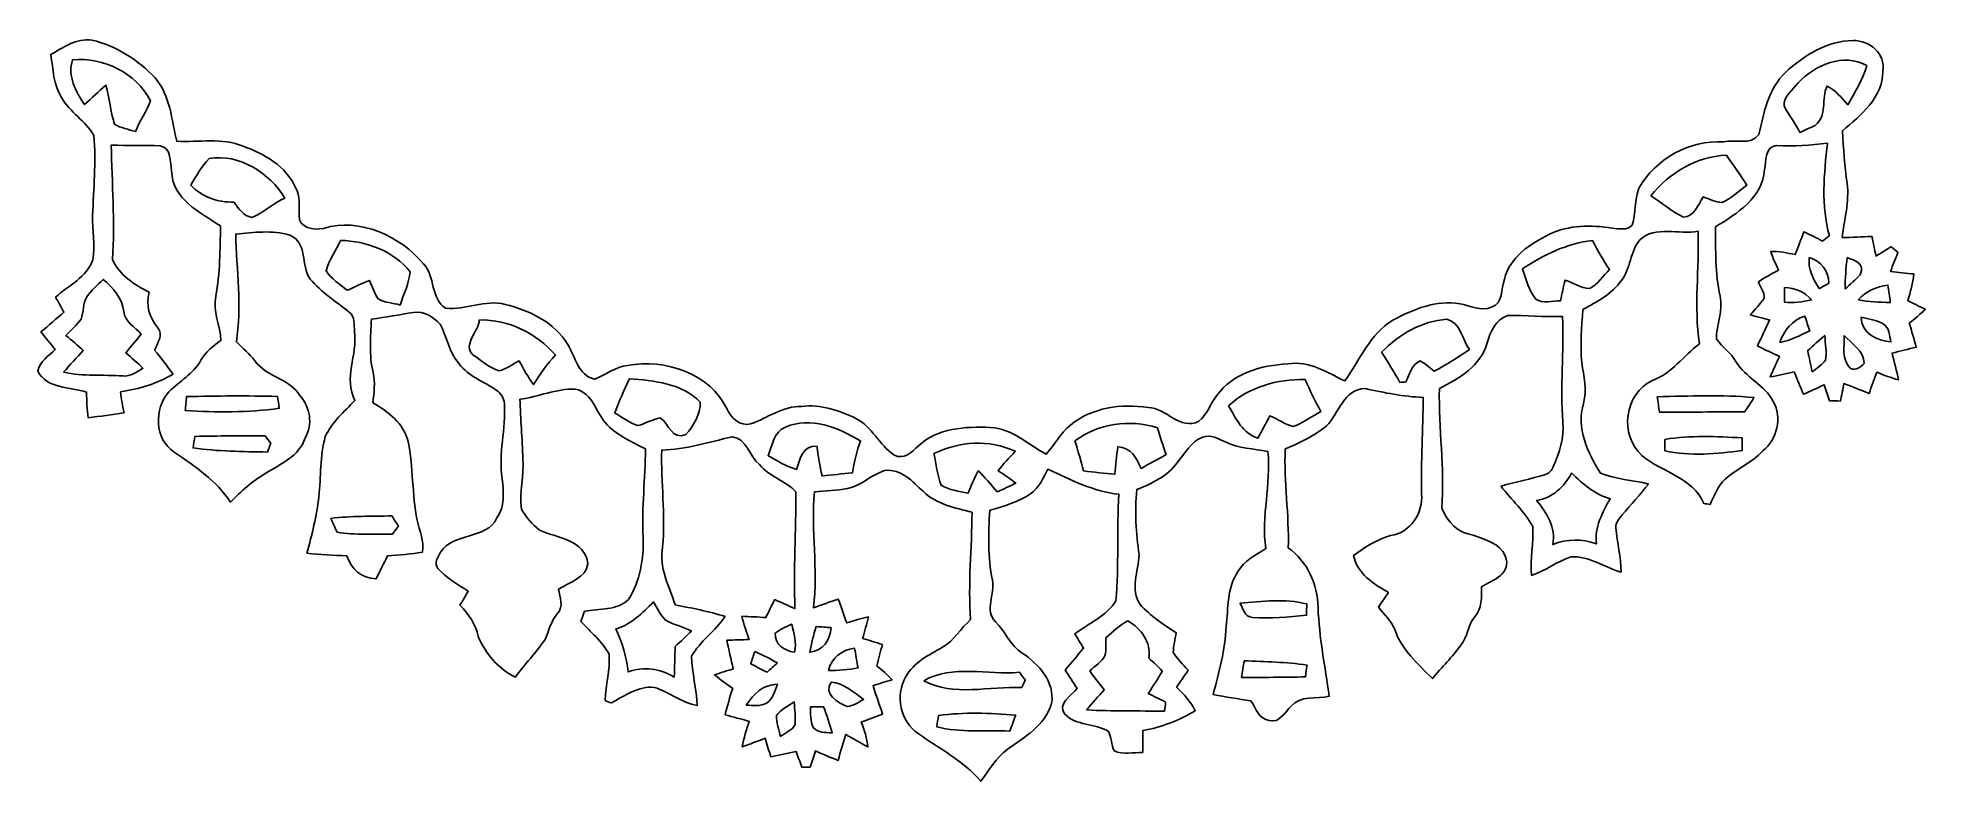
# Model space of a CAD drawing. Header units: centimetres. Extents: x -12.7 to 12.4, y -5.3 to 4.6.
import ezdxf

# ---------------------------------------------------------------- set-up
doc = ezdxf.new("R2010")
doc.units = ezdxf.units.CM
doc.header["$MEASUREMENT"] = 0
doc.layers.add('Camada 1', color=7, linetype='Continuous')

msp = doc.modelspace()

# ---------------------------------------------------------------- linework, layer by layer
at = {"layer": 'Camada 1', "color": 250}
for points, knots in [([(-12.502, 4.384), (-12.332, 4.481), (-12.156, 4.612), (-11.947, 4.58), (-11.947, 4.58), (-11.623, 4.505), (-11.336, 4.317), (-11.108, 4.078), (-11.108, 4.078), (-10.906, 3.841), (-10.892, 3.526), (-10.821, 3.238), (-10.821, 3.238), (-10.527, 3.223), (-10.218, 3.287), (-9.938, 3.172), (-9.938, 3.172), (-9.658, 3.069), (-9.371, 2.908), (-9.243, 2.624), (-9.243, 2.624), (-9.182, 2.509), (-9.193, 2.376), (-9.196, 2.251), (-9.196, 2.251), (-9.209, 2.088), (-8.994, 2.052), (-8.871, 2.08), (-8.871, 2.08), (-8.388, 2.23), (-7.857, 1.979), (-7.543, 1.61), (-7.543, 1.61), (-7.386, 1.443), (-7.453, 1.147), (-7.25, 1.022), (-7.25, 1.022), (-6.988, 0.991), (-6.725, 1.142), (-6.46, 1.071), (-6.46, 1.071), (-6.136, 0.99), (-5.803, 0.837), (-5.628, 0.537), (-5.628, 0.537), (-5.526, 0.378), (-5.491, 0.127), (-5.274, 0.079), (-5.274, 0.079), (-5.124, 0.132), (-4.996, 0.241), (-4.834, 0.261), (-4.834, 0.261), (-4.339, 0.352), (-3.735, 0.159), (-3.511, -0.322), (-3.511, -0.322), (-3.457, -0.439), (-3.338, -0.552), (-3.199, -0.515), (-3.199, -0.515), (-2.971, -0.441), (-2.773, -0.272), (-2.52, -0.286), (-2.52, -0.286), (-2.269, -0.248), (-2.025, -0.339), (-1.801, -0.443), (-1.801, -0.443), (-1.585, -0.55), (-1.491, -0.796), (-1.296, -0.928), (-1.296, -0.928), (-1.164, -0.999), (-1.056, -0.889), (-0.969, -0.809), (-0.969, -0.809), (-0.721, -0.568), (-0.34, -0.55), (-0.015, -0.562), (-0.015, -0.562), (0.279, -0.576), (0.482, -0.791), (0.727, -0.918), (0.727, -0.918), (0.842, -0.797), (0.914, -0.636), (1.048, -0.532), (1.048, -0.532), (1.332, -0.295), (1.729, -0.246), (2.083, -0.297), (2.083, -0.297), (2.329, -0.305), (2.5, -0.61), (2.757, -0.48), (2.757, -0.48), (2.864, -0.39), (2.908, -0.252), (2.99, -0.142), (2.99, -0.142), (3.203, 0.157), (3.588, 0.266), (3.938, 0.28), (3.938, 0.28), (4.216, 0.33), (4.458, 0.166), (4.695, 0.054), (4.695, 0.054), (4.892, 0.331), (5.029, 0.68), (5.333, 0.862), (5.333, 0.862), (5.602, 1.007), (5.911, 1.133), (6.222, 1.079), (6.222, 1.079), (6.36, 1.056), (6.503, 0.973), (6.643, 1.035), (6.643, 1.035), (6.8, 1.085), (6.769, 1.278), (6.814, 1.407), (6.814, 1.407), (6.886, 1.7), (7.157, 1.878), (7.412, 2.002), (7.412, 2.002), (7.671, 2.128), (7.965, 2.127), (8.245, 2.085), (8.245, 2.085), (8.333, 2.075), (8.444, 2.049), (8.512, 2.124), (8.512, 2.124), (8.559, 2.283), (8.542, 2.456), (8.599, 2.613), (8.599, 2.613), (8.823, 3.005), (9.27, 3.256), (9.724, 3.23), (9.724, 3.23), (9.875, 3.268), (10.083, 3.178), (10.194, 3.326), (10.194, 3.326), (10.259, 3.618), (10.321, 3.935), (10.547, 4.151), (10.547, 4.151), (10.794, 4.376), (11.101, 4.573), (11.446, 4.575), (11.446, 4.575), (11.662, 4.581), (11.885, 4.401), (11.839, 4.165), (11.839, 4.165), (11.846, 3.822), (11.543, 3.581), (11.306, 3.375), (11.306, 3.375), (11.318, 3.143), (11.329, 2.909), (11.366, 2.678), (11.366, 2.678), (11.398, 2.436), (11.329, 2.199), (11.301, 1.96), (11.301, 1.96), (11.433, 1.96), (11.564, 1.969), (11.696, 1.974), (11.696, 1.974), (11.714, 1.887), (11.732, 1.8), (11.75, 1.713), (11.75, 1.713), (11.817, 1.753), (11.884, 1.795), (11.95, 1.837), (11.95, 1.837), (11.981, 1.813), (12.011, 1.788), (12.042, 1.764), (12.042, 1.764), (12.007, 1.679), (11.974, 1.594), (11.943, 1.508), (11.943, 1.508), (12.046, 1.497), (12.149, 1.486), (12.253, 1.475), (12.253, 1.475), (12.239, 1.355), (12.209, 1.237), (12.171, 1.122), (12.171, 1.122), (12.248, 1.082), (12.326, 1.045), (12.404, 1.006), (12.404, 1.006), (12.337, 0.941), (12.265, 0.881), (12.192, 0.825), (12.192, 0.825), (12.223, 0.718), (12.258, 0.611), (12.284, 0.503), (12.284, 0.503), (12.176, 0.477), (12.07, 0.451), (11.963, 0.424), (11.963, 0.424), (11.99, 0.305), (12.026, 0.188), (12.047, 0.068), (12.047, 0.068), (11.949, 0.097), (11.854, 0.132), (11.761, 0.17), (11.761, 0.17), (11.725, 0.077), (11.691, -0.017), (11.658, -0.112), (11.658, -0.112), (11.547, -0.068), (11.436, -0.02), (11.323, 0.019), (11.323, 0.019), (11.312, -0.039), (11.29, -0.154), (11.279, -0.212), (11.279, -0.212), (11.23, -0.211), (11.182, -0.21), (11.133, -0.21), (11.133, -0.21), (11.109, -0.138), (11.086, -0.067), (11.062, 0.004), (11.062, 0.004), (10.971, -0.039), (10.879, -0.082), (10.786, -0.121), (10.786, -0.121), (10.744, -0.023), (10.703, 0.075), (10.664, 0.174), (10.664, 0.174), (10.559, 0.15), (10.448, 0.129), (10.344, 0.108), (10.344, 0.108), (10.384, 0.199), (10.426, 0.289), (10.468, 0.38), (10.468, 0.38), (10.37, 0.425), (10.271, 0.47), (10.175, 0.52), (10.175, 0.52), (10.228, 0.635), (10.285, 0.75), (10.337, 0.866), (10.337, 0.866), (10.273, 0.882), (10.146, 0.915), (10.082, 0.932), (10.082, 0.932), (10.14, 1.007), (10.21, 1.073), (10.263, 1.151), (10.263, 1.151), (10.27, 1.231), (10.215, 1.301), (10.188, 1.373), (10.188, 1.373), (10.275, 1.428), (10.365, 1.478), (10.456, 1.527), (10.456, 1.527), (10.417, 1.608), (10.378, 1.689), (10.352, 1.775), (10.352, 1.775), (10.462, 1.781), (10.569, 1.753), (10.677, 1.733), (10.677, 1.733), (10.715, 1.833), (10.753, 1.934), (10.791, 2.034), (10.791, 2.034), (10.875, 1.997), (10.957, 1.956), (11.038, 1.912), (11.038, 1.912), (11.069, 1.935), (11.1, 1.959), (11.131, 1.982), (11.131, 1.982), (11.019, 2.387), (11.058, 2.802), (11.106, 3.212), (11.106, 3.212), (10.881, 3.185), (10.655, 3.167), (10.428, 3.182), (10.428, 3.182), (10.275, 3.171), (10.287, 2.974), (10.27, 2.861), (10.27, 2.861), (10.246, 2.49), (9.903, 2.275), (9.618, 2.103), (9.618, 2.103), (9.619, 1.795), (9.613, 1.484), (9.678, 1.18), (9.678, 1.18), (9.724, 0.989), (9.627, 0.802), (9.63, 0.611), (9.63, 0.611), (9.709, 0.505), (9.824, 0.429), (9.89, 0.311), (9.89, 0.311), (10.013, 0.097), (10.271, 0.005), (10.385, -0.218), (10.385, -0.218), (10.51, -0.43), (10.433, -0.721), (10.247, -0.873), (10.247, -0.873), (10.105, -1.033), (9.898, -1.108), (9.744, -1.252), (9.744, -1.252), (9.646, -1.341), (9.604, -1.471), (9.545, -1.586), (9.545, -1.586), (9.525, -1.582), (9.484, -1.576), (9.464, -1.573), (9.464, -1.573), (9.313, -1.221), (8.908, -1.164), (8.644, -0.938), (8.644, -0.938), (8.335, -0.665), (8.407, -0.112), (8.781, 0.062), (8.781, 0.062), (9.04, 0.155), (9.192, 0.389), (9.404, 0.547), (9.404, 0.547), (9.33, 1.045), (9.404, 1.543), (9.387, 2.042), (9.387, 2.042), (9.134, 1.996), (8.818, 2.122), (8.611, 1.927), (8.611, 1.927), (8.484, 1.773), (8.49, 1.55), (8.369, 1.39), (8.369, 1.39), (8.244, 1.209), (8.045, 1.105), (7.857, 1.003), (7.857, 1.003), (7.835, 0.769), (7.821, 0.532), (7.841, 0.297), (7.841, 0.297), (7.869, 0.119), (7.916, -0.065), (7.865, -0.243), (7.865, -0.243), (7.768, -0.567), (7.918, -0.904), (8.091, -1.17), (8.091, -1.17), (8.289, -1.254), (8.518, -1.258), (8.727, -1.314), (8.727, -1.314), (8.617, -1.455), (8.498, -1.589), (8.38, -1.723), (8.38, -1.723), (8.34, -1.773), (8.287, -1.827), (8.293, -1.897), (8.293, -1.897), (8.311, -2.093), (8.366, -2.286), (8.364, -2.484), (8.364, -2.484), (8.139, -2.425), (7.939, -2.261), (7.696, -2.283), (7.696, -2.283), (7.513, -2.344), (7.356, -2.464), (7.174, -2.527), (7.174, -2.527), (7.154, -2.31), (7.203, -2.094), (7.191, -1.879), (7.191, -1.879), (7.084, -1.677), (6.905, -1.524), (6.769, -1.343), (6.769, -1.343), (6.964, -1.286), (7.164, -1.247), (7.36, -1.187), (7.36, -1.187), (7.409, -1.174), (7.442, -1.131), (7.463, -1.087), (7.463, -1.087), (7.544, -0.899), (7.608, -0.698), (7.59, -0.49), (7.59, -0.49), (7.554, -0.023), (7.608, 0.444), (7.585, 0.911), (7.585, 0.911), (7.342, 0.9), (7.099, 0.93), (6.857, 0.924), (6.857, 0.924), (6.699, 0.871), (6.625, 0.707), (6.584, 0.559), (6.584, 0.559), (6.503, 0.257), (6.213, 0.086), (5.95, -0.046), (5.95, -0.046), (5.938, -0.577), (6.021, -1.104), (5.983, -1.635), (5.983, -1.635), (6.051, -1.815), (6.201, -1.968), (6.401, -1.992), (6.401, -1.992), (6.553, -2.056), (6.755, -2.099), (6.823, -2.268), (6.823, -2.268), (6.921, -2.505), (6.663, -2.59), (6.511, -2.679), (6.511, -2.679), (6.512, -2.815), (6.515, -2.967), (6.419, -3.076), (6.419, -3.076), (6.325, -3.186), (6.327, -3.343), (6.237, -3.455), (6.237, -3.455), (6.12, -3.611), (5.983, -3.749), (5.857, -3.897), (5.857, -3.897), (5.669, -3.704), (5.449, -3.518), (5.361, -3.255), (5.361, -3.255), (5.319, -3.133), (5.214, -3.048), (5.141, -2.947), (5.141, -2.947), (5.185, -2.883), (5.229, -2.819), (5.274, -2.756), (5.274, -2.756), (5.077, -2.638), (4.861, -2.51), (4.81, -2.264), (4.81, -2.264), (4.962, -2.156), (5.118, -2.049), (5.299, -1.996), (5.299, -1.996), (5.564, -1.969), (5.74, -1.695), (5.712, -1.444), (5.712, -1.444), (5.705, -1.017), (5.734, -0.59), (5.735, -0.164), (5.735, -0.164), (5.473, -0.154), (5.218, -0.102), (4.963, -0.047), (4.963, -0.047), (4.677, -0.053), (4.617, -0.375), (4.451, -0.542), (4.451, -0.542), (4.288, -0.676), (4.096, -0.767), (3.903, -0.848), (3.903, -0.848), (3.882, -1.288), (3.956, -1.724), (3.943, -2.163), (3.943, -2.163), (4.199, -2.346), (4.332, -2.642), (4.338, -2.954), (4.338, -2.954), (4.354, -3.351), (4.431, -3.74), (4.488, -4.133), (4.488, -4.133), (4.324, -4.177), (4.101, -4.114), (3.98, -4.265), (3.98, -4.265), (3.898, -4.343), (3.825, -4.493), (3.69, -4.455), (3.69, -4.455), (3.555, -4.439), (3.512, -4.291), (3.447, -4.194), (3.447, -4.194), (3.279, -4.165), (3.111, -4.144), (2.946, -4.108), (2.946, -4.108), (3.023, -3.812), (3.105, -3.515), (3.118, -3.207), (3.118, -3.207), (3.147, -2.964), (3.127, -2.688), (3.275, -2.477), (3.275, -2.477), (3.354, -2.331), (3.51, -2.259), (3.643, -2.172), (3.643, -2.172), (3.583, -1.743), (3.716, -1.315), (3.673, -0.884), (3.673, -0.884), (3.484, -0.846), (3.284, -0.84), (3.108, -0.754), (3.108, -0.754), (3.013, -0.715), (2.912, -0.653), (2.807, -0.692), (2.807, -0.692), (2.648, -0.746), (2.57, -0.912), (2.466, -1.032), (2.466, -1.032), (2.338, -1.214), (2.129, -1.305), (1.931, -1.389), (1.931, -1.389), (1.904, -1.678), (1.916, -1.968), (1.963, -2.254), (1.963, -2.254), (1.949, -2.472), (1.841, -2.713), (1.977, -2.916), (1.977, -2.916), (2.115, -3.065), (2.284, -3.182), (2.454, -3.29), (2.454, -3.29), (2.44, -3.377), (2.416, -3.464), (2.415, -3.552), (2.415, -3.552), (2.468, -3.639), (2.547, -3.709), (2.612, -3.788), (2.612, -3.788), (2.563, -3.863), (2.512, -3.937), (2.459, -4.01), (2.459, -4.01), (2.556, -4.103), (2.645, -4.205), (2.708, -4.325), (2.708, -4.325), (2.492, -4.456), (2.257, -4.544), (2.009, -4.589), (2.009, -4.589), (2.011, -4.685), (2.014, -4.782), (2.011, -4.879), (2.011, -4.879), (1.884, -4.877), (1.75, -4.913), (1.631, -4.857), (1.631, -4.857), (1.595, -4.774), (1.592, -4.681), (1.555, -4.599), (1.555, -4.599), (1.377, -4.489), (1.126, -4.527), (0.975, -4.372), (0.975, -4.372), (0.87, -4.23), (1.064, -4.123), (1.139, -4.027), (1.139, -4.027), (1.085, -3.946), (1.031, -3.865), (0.978, -3.784), (0.978, -3.784), (1.061, -3.688), (1.142, -3.591), (1.225, -3.494), (1.225, -3.494), (1.185, -3.431), (1.146, -3.367), (1.108, -3.303), (1.108, -3.303), (1.293, -3.166), (1.528, -3.065), (1.654, -2.864), (1.654, -2.864), (1.694, -2.396), (1.664, -1.921), (1.694, -1.451), (1.694, -1.451), (1.357, -1.413), (1.053, -1.261), (0.751, -1.118), (0.751, -1.118), (0.689, -1.235), (0.632, -1.364), (0.521, -1.444), (0.521, -1.444), (0.359, -1.555), (0.165, -1.608), (-0.022, -1.663), (-0.022, -1.663), (-0.043, -1.972), (-0.048, -2.285), (0.013, -2.591), (0.013, -2.591), (0.049, -2.773), (-0.096, -2.992), (0.052, -3.143), (0.052, -3.143), (0.184, -3.271), (0.249, -3.46), (0.409, -3.56), (0.409, -3.56), (0.63, -3.709), (0.841, -3.939), (0.8, -4.228), (0.8, -4.228), (0.714, -4.52), (0.44, -4.674), (0.208, -4.838), (0.208, -4.838), (0.059, -4.949), (-0.031, -5.116), (-0.143, -5.261), (-0.143, -5.261), (-0.371, -4.989), (-0.691, -4.83), (-0.974, -4.626), (-0.974, -4.626), (-1.212, -4.471), (-1.278, -4.119), (-1.141, -3.877), (-1.141, -3.877), (-1.037, -3.684), (-0.832, -3.587), (-0.651, -3.482), (-0.651, -3.482), (-0.494, -3.397), (-0.41, -3.228), (-0.276, -3.115), (-0.276, -3.115), (-0.314, -2.639), (-0.26, -2.164), (-0.258, -1.689), (-0.258, -1.689), (-0.484, -1.631), (-0.731, -1.586), (-0.904, -1.415), (-0.904, -1.415), (-1.047, -1.281), (-1.201, -1.108), (-1.42, -1.135), (-1.42, -1.135), (-1.595, -1.191), (-1.73, -1.336), (-1.911, -1.375), (-1.911, -1.375), (-2.056, -1.402), (-2.205, -1.404), (-2.351, -1.42), (-2.351, -1.42), (-2.397, -1.933), (-2.301, -2.446), (-2.363, -2.958), (-2.363, -2.958), (-2.253, -2.921), (-2.145, -2.879), (-2.034, -2.842), (-2.034, -2.842), (-1.997, -2.947), (-1.96, -3.053), (-1.923, -3.158), (-1.923, -3.158), (-1.827, -3.127), (-1.731, -3.098), (-1.632, -3.078), (-1.632, -3.078), (-1.657, -3.174), (-1.685, -3.27), (-1.711, -3.366), (-1.711, -3.366), (-1.626, -3.388), (-1.534, -3.419), (-1.449, -3.446), (-1.449, -3.446), (-1.473, -3.541), (-1.499, -3.636), (-1.523, -3.731), (-1.523, -3.731), (-1.451, -3.787), (-1.383, -3.847), (-1.32, -3.913), (-1.32, -3.913), (-1.404, -3.938), (-1.489, -3.965), (-1.573, -3.991), (-1.573, -3.991), (-1.534, -4.118), (-1.487, -4.243), (-1.446, -4.369), (-1.446, -4.369), (-1.54, -4.405), (-1.635, -4.44), (-1.73, -4.474), (-1.73, -4.474), (-1.688, -4.581), (-1.654, -4.691), (-1.64, -4.805), (-1.64, -4.805), (-1.741, -4.753), (-1.837, -4.694), (-1.936, -4.64), (-1.936, -4.64), (-1.97, -4.755), (-2.004, -4.869), (-2.037, -4.984), (-2.037, -4.984), (-2.139, -4.946), (-2.238, -4.903), (-2.338, -4.859), (-2.338, -4.859), (-2.362, -4.931), (-2.385, -5.003), (-2.409, -5.075), (-2.409, -5.075), (-2.436, -5.075), (-2.49, -5.075), (-2.517, -5.075), (-2.517, -5.075), (-2.544, -5.005), (-2.57, -4.935), (-2.596, -4.865), (-2.596, -4.865), (-2.707, -4.891), (-2.82, -4.915), (-2.931, -4.938), (-2.931, -4.938), (-2.956, -4.856), (-2.981, -4.774), (-3.006, -4.691), (-3.006, -4.691), (-3.107, -4.73), (-3.209, -4.768), (-3.313, -4.802), (-3.313, -4.802), (-3.29, -4.688), (-3.253, -4.577), (-3.217, -4.466), (-3.217, -4.466), (-3.323, -4.435), (-3.43, -4.407), (-3.537, -4.378), (-3.537, -4.378), (-3.509, -4.26), (-3.474, -4.144), (-3.437, -4.029), (-3.437, -4.029), (-3.518, -3.969), (-3.601, -3.911), (-3.678, -3.846), (-3.678, -3.846), (-3.616, -3.827), (-3.491, -3.788), (-3.429, -3.769), (-3.429, -3.769), (-3.459, -3.642), (-3.488, -3.515), (-3.514, -3.388), (-3.514, -3.388), (-3.416, -3.385), (-3.317, -3.382), (-3.219, -3.38), (-3.219, -3.38), (-3.254, -3.277), (-3.29, -3.175), (-3.317, -3.07), (-3.317, -3.07), (-3.21, -3.075), (-3.104, -3.08), (-2.996, -3.087), (-2.996, -3.087), (-2.959, -3.007), (-2.92, -2.927), (-2.879, -2.849), (-2.879, -2.849), (-2.789, -2.889), (-2.7, -2.929), (-2.61, -2.969), (-2.61, -2.969), (-2.629, -2.451), (-2.596, -1.934), (-2.597, -1.418), (-2.597, -1.418), (-2.737, -1.271), (-2.95, -1.216), (-3.081, -1.055), (-3.081, -1.055), (-3.217, -0.947), (-3.25, -0.707), (-3.446, -0.687), (-3.446, -0.687), (-3.755, -0.762), (-4.059, -0.854), (-4.38, -0.863), (-4.38, -0.863), (-4.392, -1.292), (-4.327, -1.722), (-4.368, -2.151), (-4.368, -2.151), (-4.421, -2.423), (-4.283, -2.669), (-4.201, -2.917), (-4.201, -2.917), (-3.979, -2.965), (-3.754, -3.002), (-3.537, -3.075), (-3.537, -3.075), (-3.669, -3.263), (-3.87, -3.401), (-3.983, -3.601), (-3.983, -3.601), (-3.982, -3.821), (-3.911, -4.035), (-3.91, -4.256), (-3.91, -4.256), (-4.116, -4.216), (-4.28, -4.078), (-4.476, -4.014), (-4.476, -4.014), (-4.689, -3.996), (-4.871, -4.121), (-5.048, -4.222), (-5.048, -4.222), (-5.069, -4.214), (-5.11, -4.196), (-5.131, -4.188), (-5.131, -4.188), (-5.124, -3.983), (-5.063, -3.779), (-5.078, -3.574), (-5.078, -3.574), (-5.171, -3.405), (-5.325, -3.279), (-5.453, -3.138), (-5.453, -3.138), (-5.437, -3.093), (-5.421, -3.049), (-5.405, -3.004), (-5.405, -3.004), (-5.213, -2.963), (-4.972, -2.999), (-4.823, -2.847), (-4.823, -2.847), (-4.666, -2.606), (-4.615, -2.305), (-4.627, -2.022), (-4.627, -2.022), (-4.65, -1.63), (-4.594, -1.239), (-4.597, -0.848), (-4.597, -0.848), (-4.771, -0.757), (-4.959, -0.676), (-5.098, -0.533), (-5.098, -0.533), (-5.256, -0.383), (-5.286, -0.1), (-5.53, -0.053), (-5.53, -0.053), (-5.779, -0.047), (-6.018, -0.156), (-6.263, -0.188), (-6.263, -0.188), (-6.255, -0.45), (-6.234, -0.713), (-6.223, -0.976), (-6.223, -0.976), (-6.207, -1.2), (-6.272, -1.422), (-6.243, -1.647), (-6.243, -1.647), (-6.185, -1.754), (-6.099, -1.849), (-6.005, -1.925), (-6.005, -1.925), (-5.779, -2.032), (-5.395, -2.053), (-5.361, -2.372), (-5.361, -2.372), (-5.384, -2.565), (-5.61, -2.618), (-5.749, -2.711), (-5.749, -2.711), (-5.731, -2.817), (-5.679, -2.943), (-5.765, -3.034), (-5.765, -3.034), (-5.85, -3.133), (-5.88, -3.261), (-5.928, -3.379), (-5.928, -3.379), (-6.051, -3.551), (-6.195, -3.708), (-6.324, -3.877), (-6.324, -3.877), (-6.55, -3.773), (-6.719, -3.563), (-6.819, -3.339), (-6.819, -3.339), (-6.848, -3.175), (-6.945, -3.041), (-7.06, -2.924), (-7.06, -2.924), (-7.023, -2.862), (-6.987, -2.799), (-6.952, -2.736), (-6.952, -2.736), (-7.093, -2.647), (-7.242, -2.561), (-7.353, -2.434), (-7.353, -2.434), (-7.409, -2.368), (-7.353, -2.282), (-7.319, -2.22), (-7.319, -2.22), (-7.149, -1.951), (-6.714, -2.061), (-6.568, -1.765), (-6.568, -1.765), (-6.457, -1.615), (-6.483, -1.418), (-6.498, -1.243), (-6.498, -1.243), (-6.551, -0.91), (-6.448, -0.579), (-6.47, -0.245), (-6.47, -0.245), (-6.475, -0.175), (-6.514, -0.11), (-6.572, -0.071), (-6.572, -0.071), (-6.739, 0.045), (-6.944, 0.116), (-7.072, 0.281), (-7.072, 0.281), (-7.203, 0.432), (-7.23, 0.64), (-7.323, 0.81), (-7.323, 0.81), (-7.416, 0.897), (-7.54, 0.994), (-7.677, 0.965), (-7.677, 0.965), (-7.863, 0.935), (-8.048, 0.902), (-8.235, 0.874), (-8.235, 0.874), (-8.246, 0.638), (-8.27, 0.397), (-8.213, 0.166), (-8.213, 0.166), (-8.18, 0.034), (-8.204, -0.101), (-8.215, -0.234), (-8.215, -0.234), (-8.014, -0.353), (-7.806, -0.509), (-7.748, -0.749), (-7.748, -0.749), (-7.679, -1.094), (-7.698, -1.451), (-7.627, -1.796), (-7.627, -1.796), (-7.599, -1.935), (-7.531, -2.073), (-7.557, -2.218), (-7.557, -2.218), (-7.71, -2.248), (-7.866, -2.252), (-8.021, -2.268), (-8.021, -2.268), (-8.072, -2.369), (-8.122, -2.471), (-8.173, -2.571), (-8.173, -2.571), (-8.371, -2.571), (-8.503, -2.442), (-8.564, -2.269), (-8.564, -2.269), (-8.74, -2.258), (-8.916, -2.252), (-9.092, -2.234), (-9.092, -2.234), (-9.028, -1.986), (-8.959, -1.737), (-8.936, -1.481), (-8.936, -1.481), (-8.902, -1.216), (-8.922, -0.943), (-8.848, -0.684), (-8.848, -0.684), (-8.759, -0.493), (-8.599, -0.353), (-8.454, -0.205), (-8.454, -0.205), (-8.611, 0.089), (-8.418, 0.402), (-8.46, 0.71), (-8.46, 0.71), (-8.467, 0.797), (-8.451, 0.909), (-8.531, 0.969), (-8.531, 0.969), (-8.707, 1.11), (-8.904, 1.232), (-9.048, 1.408), (-9.048, 1.408), (-9.179, 1.585), (-9.078, 1.898), (-9.319, 1.99), (-9.319, 1.99), (-9.55, 2.062), (-9.801, 2.026), (-10.039, 2.006), (-10.039, 2.006), (-10.028, 1.529), (-9.954, 1.049), (-10.03, 0.572), (-10.03, 0.572), (-9.944, 0.492), (-9.856, 0.414), (-9.783, 0.321), (-9.783, 0.321), (-9.632, 0.108), (-9.324, 0.088), (-9.186, -0.14), (-9.186, -0.14), (-9.048, -0.291), (-9.012, -0.523), (-9.116, -0.702), (-9.116, -0.702), (-9.193, -0.947), (-9.442, -1.045), (-9.64, -1.172), (-9.64, -1.172), (-9.816, -1.275), (-9.967, -1.411), (-10.108, -1.555), (-10.108, -1.555), (-10.295, -1.269), (-10.579, -1.082), (-10.854, -0.89), (-10.854, -0.89), (-11.118, -0.722), (-11.126, -0.311), (-10.927, -0.09), (-10.927, -0.09), (-10.786, 0.05), (-10.599, 0.15), (-10.501, 0.329), (-10.501, 0.329), (-10.44, 0.442), (-10.337, 0.518), (-10.236, 0.591), (-10.236, 0.591), (-10.242, 0.789), (-10.346, 0.981), (-10.301, 1.18), (-10.301, 1.18), (-10.248, 1.488), (-10.244, 1.801), (-10.241, 2.113), (-10.241, 2.113), (-10.511, 2.294), (-10.884, 2.468), (-10.89, 2.847), (-10.89, 2.847), (-10.912, 2.951), (-10.888, 3.158), (-11.042, 3.176), (-11.042, 3.176), (-11.258, 3.187), (-11.475, 3.179), (-11.692, 3.186), (-11.692, 3.186), (-11.682, 2.679), (-11.641, 2.173), (-11.676, 1.666), (-11.676, 1.666), (-11.581, 1.458), (-11.384, 1.332), (-11.188, 1.233), (-11.188, 1.233), (-11.237, 1.059), (-11.186, 0.897), (-11.074, 0.762), (-11.074, 0.762), (-10.995, 0.667), (-11.082, 0.556), (-11.115, 0.462), (-11.115, 0.462), (-11.032, 0.358), (-10.946, 0.255), (-10.871, 0.145), (-10.871, 0.145), (-11.083, 0.014), (-11.324, -0.049), (-11.567, -0.09), (-11.567, -0.09), (-11.557, -0.183), (-11.541, -0.276), (-11.522, -0.368), (-11.522, -0.368), (-11.68, -0.396), (-11.84, -0.412), (-11.999, -0.435), (-11.999, -0.435), (-12.014, -0.322), (-12.018, -0.209), (-12.02, -0.096), (-12.02, -0.096), (-12.238, -0.021), (-12.552, -0.052), (-12.668, 0.186), (-12.668, 0.186), (-12.643, 0.315), (-12.523, 0.387), (-12.435, 0.471), (-12.435, 0.471), (-12.499, 0.549), (-12.563, 0.627), (-12.626, 0.705), (-12.626, 0.705), (-12.524, 0.792), (-12.422, 0.88), (-12.32, 0.967), (-12.32, 0.967), (-12.357, 1.034), (-12.394, 1.1), (-12.431, 1.167), (-12.431, 1.167), (-12.26, 1.321), (-12.019, 1.431), (-11.936, 1.661), (-11.936, 1.661), (-11.898, 1.858), (-11.946, 2.059), (-11.94, 2.257), (-11.94, 2.257), (-11.926, 2.609), (-11.892, 2.961), (-11.923, 3.313), (-11.923, 3.313), (-12.032, 3.51), (-12.243, 3.622), (-12.352, 3.819), (-12.352, 3.819), (-12.464, 3.988), (-12.46, 4.197), (-12.496, 4.388), (-12.496, 4.388), (-12.496, 4.388), (-12.502, 4.384), (-12.502, 4.384)], [0, 0, 0, 0, 0.003247, 0.003247, 0.003247, 0.003247, 0.006494, 0.006494, 0.006494, 0.006494, 0.00974, 0.00974, 0.00974, 0.00974, 0.012987, 0.012987, 0.012987, 0.012987, 0.016234, 0.016234, 0.016234, 0.016234, 0.019481, 0.019481, 0.019481, 0.019481, 0.022727, 0.022727, 0.022727, 0.022727, 0.025974, 0.025974, 0.025974, 0.025974, 0.029221, 0.029221, 0.029221, 0.029221, 0.032468, 0.032468, 0.032468, 0.032468, 0.035714, 0.035714, 0.035714, 0.035714, 0.038961, 0.038961, 0.038961, 0.038961, 0.042208, 0.042208, 0.042208, 0.042208, 0.045455, 0.045455, 0.045455, 0.045455, 0.048701, 0.048701, 0.048701, 0.048701, 0.051948, 0.051948, 0.051948, 0.051948, 0.055195, 0.055195, 0.055195, 0.055195, 0.058442, 0.058442, 0.058442, 0.058442, 0.061688, 0.061688, 0.061688, 0.061688, 0.064935, 0.064935, 0.064935, 0.064935, 0.068182, 0.068182, 0.068182, 0.068182, 0.071429, 0.071429, 0.071429, 0.071429, 0.074675, 0.074675, 0.074675, 0.074675, 0.077922, 0.077922, 0.077922, 0.077922, 0.081169, 0.081169, 0.081169, 0.081169, 0.084416, 0.084416, 0.084416, 0.084416, 0.087662, 0.087662, 0.087662, 0.087662, 0.090909, 0.090909, 0.090909, 0.090909, 0.094156, 0.094156, 0.094156, 0.094156, 0.097403, 0.097403, 0.097403, 0.097403, 0.100649, 0.100649, 0.100649, 0.100649, 0.103896, 0.103896, 0.103896, 0.103896, 0.107143, 0.107143, 0.107143, 0.107143, 0.11039, 0.11039, 0.11039, 0.11039, 0.113636, 0.113636, 0.113636, 0.113636, 0.116883, 0.116883, 0.116883, 0.116883, 0.12013, 0.12013, 0.12013, 0.12013, 0.123377, 0.123377, 0.123377, 0.123377, 0.126623, 0.126623, 0.126623, 0.126623, 0.12987, 0.12987, 0.12987, 0.12987, 0.133117, 0.133117, 0.133117, 0.133117, 0.136364, 0.136364, 0.136364, 0.136364, 0.13961, 0.13961, 0.13961, 0.13961, 0.142857, 0.142857, 0.142857, 0.142857, 0.146104, 0.146104, 0.146104, 0.146104, 0.149351, 0.149351, 0.149351, 0.149351, 0.152597, 0.152597, 0.152597, 0.152597, 0.155844, 0.155844, 0.155844, 0.155844, 0.159091, 0.159091, 0.159091, 0.159091, 0.162338, 0.162338, 0.162338, 0.162338, 0.165584, 0.165584, 0.165584, 0.165584, 0.168831, 0.168831, 0.168831, 0.168831, 0.172078, 0.172078, 0.172078, 0.172078, 0.175325, 0.175325, 0.175325, 0.175325, 0.178571, 0.178571, 0.178571, 0.178571, 0.181818, 0.181818, 0.181818, 0.181818, 0.185065, 0.185065, 0.185065, 0.185065, 0.188312, 0.188312, 0.188312, 0.188312, 0.191558, 0.191558, 0.191558, 0.191558, 0.194805, 0.194805, 0.194805, 0.194805, 0.198052, 0.198052, 0.198052, 0.198052, 0.201299, 0.201299, 0.201299, 0.201299, 0.204545, 0.204545, 0.204545, 0.204545, 0.207792, 0.207792, 0.207792, 0.207792, 0.211039, 0.211039, 0.211039, 0.211039, 0.214286, 0.214286, 0.214286, 0.214286, 0.217532, 0.217532, 0.217532, 0.217532, 0.220779, 0.220779, 0.220779, 0.220779, 0.224026, 0.224026, 0.224026, 0.224026, 0.227273, 0.227273, 0.227273, 0.227273, 0.230519, 0.230519, 0.230519, 0.230519, 0.233766, 0.233766, 0.233766, 0.233766, 0.237013, 0.237013, 0.237013, 0.237013, 0.24026, 0.24026, 0.24026, 0.24026, 0.243506, 0.243506, 0.243506, 0.243506, 0.246753, 0.246753, 0.246753, 0.246753, 0.25, 0.25, 0.25, 0.25, 0.253247, 0.253247, 0.253247, 0.253247, 0.256494, 0.256494, 0.256494, 0.256494, 0.25974, 0.25974, 0.25974, 0.25974, 0.262987, 0.262987, 0.262987, 0.262987, 0.266234, 0.266234, 0.266234, 0.266234, 0.269481, 0.269481, 0.269481, 0.269481, 0.272727, 0.272727, 0.272727, 0.272727, 0.275974, 0.275974, 0.275974, 0.275974, 0.279221, 0.279221, 0.279221, 0.279221, 0.282468, 0.282468, 0.282468, 0.282468, 0.285714, 0.285714, 0.285714, 0.285714, 0.288961, 0.288961, 0.288961, 0.288961, 0.292208, 0.292208, 0.292208, 0.292208, 0.295455, 0.295455, 0.295455, 0.295455, 0.298701, 0.298701, 0.298701, 0.298701, 0.301948, 0.301948, 0.301948, 0.301948, 0.305195, 0.305195, 0.305195, 0.305195, 0.308442, 0.308442, 0.308442, 0.308442, 0.311688, 0.311688, 0.311688, 0.311688, 0.314935, 0.314935, 0.314935, 0.314935, 0.318182, 0.318182, 0.318182, 0.318182, 0.321429, 0.321429, 0.321429, 0.321429, 0.324675, 0.324675, 0.324675, 0.324675, 0.327922, 0.327922, 0.327922, 0.327922, 0.331169, 0.331169, 0.331169, 0.331169, 0.334416, 0.334416, 0.334416, 0.334416, 0.337662, 0.337662, 0.337662, 0.337662, 0.340909, 0.340909, 0.340909, 0.340909, 0.344156, 0.344156, 0.344156, 0.344156, 0.347403, 0.347403, 0.347403, 0.347403, 0.350649, 0.350649, 0.350649, 0.350649, 0.353896, 0.353896, 0.353896, 0.353896, 0.357143, 0.357143, 0.357143, 0.357143, 0.36039, 0.36039, 0.36039, 0.36039, 0.363636, 0.363636, 0.363636, 0.363636, 0.366883, 0.366883, 0.366883, 0.366883, 0.37013, 0.37013, 0.37013, 0.37013, 0.373377, 0.373377, 0.373377, 0.373377, 0.376623, 0.376623, 0.376623, 0.376623, 0.37987, 0.37987, 0.37987, 0.37987, 0.383117, 0.383117, 0.383117, 0.383117, 0.386364, 0.386364, 0.386364, 0.386364, 0.38961, 0.38961, 0.38961, 0.38961, 0.392857, 0.392857, 0.392857, 0.392857, 0.396104, 0.396104, 0.396104, 0.396104, 0.399351, 0.399351, 0.399351, 0.399351, 0.402597, 0.402597, 0.402597, 0.402597, 0.405844, 0.405844, 0.405844, 0.405844, 0.409091, 0.409091, 0.409091, 0.409091, 0.412338, 0.412338, 0.412338, 0.412338, 0.415584, 0.415584, 0.415584, 0.415584, 0.418831, 0.418831, 0.418831, 0.418831, 0.422078, 0.422078, 0.422078, 0.422078, 0.425325, 0.425325, 0.425325, 0.425325, 0.428571, 0.428571, 0.428571, 0.428571, 0.431818, 0.431818, 0.431818, 0.431818, 0.435065, 0.435065, 0.435065, 0.435065, 0.438312, 0.438312, 0.438312, 0.438312, 0.441558, 0.441558, 0.441558, 0.441558, 0.444805, 0.444805, 0.444805, 0.444805, 0.448052, 0.448052, 0.448052, 0.448052, 0.451299, 0.451299, 0.451299, 0.451299, 0.454545, 0.454545, 0.454545, 0.454545, 0.457792, 0.457792, 0.457792, 0.457792, 0.461039, 0.461039, 0.461039, 0.461039, 0.464286, 0.464286, 0.464286, 0.464286, 0.467532, 0.467532, 0.467532, 0.467532, 0.470779, 0.470779, 0.470779, 0.470779, 0.474026, 0.474026, 0.474026, 0.474026, 0.477273, 0.477273, 0.477273, 0.477273, 0.480519, 0.480519, 0.480519, 0.480519, 0.483766, 0.483766, 0.483766, 0.483766, 0.487013, 0.487013, 0.487013, 0.487013, 0.49026, 0.49026, 0.49026, 0.49026, 0.493506, 0.493506, 0.493506, 0.493506, 0.496753, 0.496753, 0.496753, 0.496753, 0.5, 0.5, 0.5, 0.5, 0.503247, 0.503247, 0.503247, 0.503247, 0.506494, 0.506494, 0.506494, 0.506494, 0.50974, 0.50974, 0.50974, 0.50974, 0.512987, 0.512987, 0.512987, 0.512987, 0.516234, 0.516234, 0.516234, 0.516234, 0.519481, 0.519481, 0.519481, 0.519481, 0.522727, 0.522727, 0.522727, 0.522727, 0.525974, 0.525974, 0.525974, 0.525974, 0.529221, 0.529221, 0.529221, 0.529221, 0.532468, 0.532468, 0.532468, 0.532468, 0.535714, 0.535714, 0.535714, 0.535714, 0.538961, 0.538961, 0.538961, 0.538961, 0.542208, 0.542208, 0.542208, 0.542208, 0.545455, 0.545455, 0.545455, 0.545455, 0.548701, 0.548701, 0.548701, 0.548701, 0.551948, 0.551948, 0.551948, 0.551948, 0.555195, 0.555195, 0.555195, 0.555195, 0.558442, 0.558442, 0.558442, 0.558442, 0.561688, 0.561688, 0.561688, 0.561688, 0.564935, 0.564935, 0.564935, 0.564935, 0.568182, 0.568182, 0.568182, 0.568182, 0.571429, 0.571429, 0.571429, 0.571429, 0.574675, 0.574675, 0.574675, 0.574675, 0.577922, 0.577922, 0.577922, 0.577922, 0.581169, 0.581169, 0.581169, 0.581169, 0.584416, 0.584416, 0.584416, 0.584416, 0.587662, 0.587662, 0.587662, 0.587662, 0.590909, 0.590909, 0.590909, 0.590909, 0.594156, 0.594156, 0.594156, 0.594156, 0.597403, 0.597403, 0.597403, 0.597403, 0.600649, 0.600649, 0.600649, 0.600649, 0.603896, 0.603896, 0.603896, 0.603896, 0.607143, 0.607143, 0.607143, 0.607143, 0.61039, 0.61039, 0.61039, 0.61039, 0.613636, 0.613636, 0.613636, 0.613636, 0.616883, 0.616883, 0.616883, 0.616883, 0.62013, 0.62013, 0.62013, 0.62013, 0.623377, 0.623377, 0.623377, 0.623377, 0.626623, 0.626623, 0.626623, 0.626623, 0.62987, 0.62987, 0.62987, 0.62987, 0.633117, 0.633117, 0.633117, 0.633117, 0.636364, 0.636364, 0.636364, 0.636364, 0.63961, 0.63961, 0.63961, 0.63961, 0.642857, 0.642857, 0.642857, 0.642857, 0.646104, 0.646104, 0.646104, 0.646104, 0.649351, 0.649351, 0.649351, 0.649351, 0.652597, 0.652597, 0.652597, 0.652597, 0.655844, 0.655844, 0.655844, 0.655844, 0.659091, 0.659091, 0.659091, 0.659091, 0.662338, 0.662338, 0.662338, 0.662338, 0.665584, 0.665584, 0.665584, 0.665584, 0.668831, 0.668831, 0.668831, 0.668831, 0.672078, 0.672078, 0.672078, 0.672078, 0.675325, 0.675325, 0.675325, 0.675325, 0.678571, 0.678571, 0.678571, 0.678571, 0.681818, 0.681818, 0.681818, 0.681818, 0.685065, 0.685065, 0.685065, 0.685065, 0.688312, 0.688312, 0.688312, 0.688312, 0.691558, 0.691558, 0.691558, 0.691558, 0.694805, 0.694805, 0.694805, 0.694805, 0.698052, 0.698052, 0.698052, 0.698052, 0.701299, 0.701299, 0.701299, 0.701299, 0.704545, 0.704545, 0.704545, 0.704545, 0.707792, 0.707792, 0.707792, 0.707792, 0.711039, 0.711039, 0.711039, 0.711039, 0.714286, 0.714286, 0.714286, 0.714286, 0.717532, 0.717532, 0.717532, 0.717532, 0.720779, 0.720779, 0.720779, 0.720779, 0.724026, 0.724026, 0.724026, 0.724026, 0.727273, 0.727273, 0.727273, 0.727273, 0.730519, 0.730519, 0.730519, 0.730519, 0.733766, 0.733766, 0.733766, 0.733766, 0.737013, 0.737013, 0.737013, 0.737013, 0.74026, 0.74026, 0.74026, 0.74026, 0.743506, 0.743506, 0.743506, 0.743506, 0.746753, 0.746753, 0.746753, 0.746753, 0.75, 0.75, 0.75, 0.75, 0.753247, 0.753247, 0.753247, 0.753247, 0.756494, 0.756494, 0.756494, 0.756494, 0.75974, 0.75974, 0.75974, 0.75974, 0.762987, 0.762987, 0.762987, 0.762987, 0.766234, 0.766234, 0.766234, 0.766234, 0.769481, 0.769481, 0.769481, 0.769481, 0.772727, 0.772727, 0.772727, 0.772727, 0.775974, 0.775974, 0.775974, 0.775974, 0.779221, 0.779221, 0.779221, 0.779221, 0.782468, 0.782468, 0.782468, 0.782468, 0.785714, 0.785714, 0.785714, 0.785714, 0.788961, 0.788961, 0.788961, 0.788961, 0.792208, 0.792208, 0.792208, 0.792208, 0.795455, 0.795455, 0.795455, 0.795455, 0.798701, 0.798701, 0.798701, 0.798701, 0.801948, 0.801948, 0.801948, 0.801948, 0.805195, 0.805195, 0.805195, 0.805195, 0.808442, 0.808442, 0.808442, 0.808442, 0.811688, 0.811688, 0.811688, 0.811688, 0.814935, 0.814935, 0.814935, 0.814935, 0.818182, 0.818182, 0.818182, 0.818182, 0.821429, 0.821429, 0.821429, 0.821429, 0.824675, 0.824675, 0.824675, 0.824675, 0.827922, 0.827922, 0.827922, 0.827922, 0.831169, 0.831169, 0.831169, 0.831169, 0.834416, 0.834416, 0.834416, 0.834416, 0.837662, 0.837662, 0.837662, 0.837662, 0.840909, 0.840909, 0.840909, 0.840909, 0.844156, 0.844156, 0.844156, 0.844156, 0.847403, 0.847403, 0.847403, 0.847403, 0.850649, 0.850649, 0.850649, 0.850649, 0.853896, 0.853896, 0.853896, 0.853896, 0.857143, 0.857143, 0.857143, 0.857143, 0.86039, 0.86039, 0.86039, 0.86039, 0.863636, 0.863636, 0.863636, 0.863636, 0.866883, 0.866883, 0.866883, 0.866883, 0.87013, 0.87013, 0.87013, 0.87013, 0.873377, 0.873377, 0.873377, 0.873377, 0.876623, 0.876623, 0.876623, 0.876623, 0.87987, 0.87987, 0.87987, 0.87987, 0.883117, 0.883117, 0.883117, 0.883117, 0.886364, 0.886364, 0.886364, 0.886364, 0.88961, 0.88961, 0.88961, 0.88961, 0.892857, 0.892857, 0.892857, 0.892857, 0.896104, 0.896104, 0.896104, 0.896104, 0.899351, 0.899351, 0.899351, 0.899351, 0.902597, 0.902597, 0.902597, 0.902597, 0.905844, 0.905844, 0.905844, 0.905844, 0.909091, 0.909091, 0.909091, 0.909091, 0.912338, 0.912338, 0.912338, 0.912338, 0.915584, 0.915584, 0.915584, 0.915584, 0.918831, 0.918831, 0.918831, 0.918831, 0.922078, 0.922078, 0.922078, 0.922078, 0.925325, 0.925325, 0.925325, 0.925325, 0.928571, 0.928571, 0.928571, 0.928571, 0.931818, 0.931818, 0.931818, 0.931818, 0.935065, 0.935065, 0.935065, 0.935065, 0.938312, 0.938312, 0.938312, 0.938312, 0.941558, 0.941558, 0.941558, 0.941558, 0.944805, 0.944805, 0.944805, 0.944805, 0.948052, 0.948052, 0.948052, 0.948052, 0.951299, 0.951299, 0.951299, 0.951299, 0.954545, 0.954545, 0.954545, 0.954545, 0.957792, 0.957792, 0.957792, 0.957792, 0.961039, 0.961039, 0.961039, 0.961039, 0.964286, 0.964286, 0.964286, 0.964286, 0.967532, 0.967532, 0.967532, 0.967532, 0.970779, 0.970779, 0.970779, 0.970779, 0.974026, 0.974026, 0.974026, 0.974026, 0.977273, 0.977273, 0.977273, 0.977273, 0.980519, 0.980519, 0.980519, 0.980519, 0.983766, 0.983766, 0.983766, 0.983766, 0.987013, 0.987013, 0.987013, 0.987013, 0.99026, 0.99026, 0.99026, 0.99026, 0.993506, 0.993506, 0.993506, 0.993506, 1, 1, 1, 1]), ([(-12.205, 4.319), (-12.275, 4.103), (-12.165, 3.898), (-12.046, 3.724), (-12.046, 3.724), (-11.953, 3.811), (-11.861, 3.9), (-11.764, 3.982), (-11.764, 3.982), (-11.716, 3.812), (-11.702, 3.634), (-11.647, 3.466), (-11.647, 3.466), (-11.565, 3.41), (-11.462, 3.398), (-11.371, 3.365), (-11.371, 3.365), (-11.314, 3.507), (-11.225, 3.633), (-11.17, 3.776), (-11.17, 3.776), (-11.366, 4.15), (-11.793, 4.354), (-12.206, 4.32), (-12.206, 4.32), (-12.206, 4.32), (-12.205, 4.319), (-12.205, 4.319)], [0, 0, 0, 0, 0.125, 0.125, 0.125, 0.125, 0.25, 0.25, 0.25, 0.25, 0.375, 0.375, 0.375, 0.375, 0.5, 0.5, 0.5, 0.5, 0.625, 0.625, 0.625, 0.625, 0.75, 0.75, 0.75, 0.75, 1, 1, 1, 1]), ([(10.714, 4.015), (10.649, 3.919), (10.517, 3.835), (10.528, 3.706), (10.528, 3.706), (10.592, 3.586), (10.677, 3.477), (10.739, 3.355), (10.739, 3.355), (10.79, 3.378), (10.891, 3.424), (10.942, 3.447), (10.942, 3.447), (11.103, 3.572), (11.024, 3.802), (11.098, 3.971), (11.098, 3.971), (11.215, 3.918), (11.29, 3.812), (11.376, 3.722), (11.376, 3.722), (11.472, 3.889), (11.573, 4.055), (11.628, 4.242), (11.628, 4.242), (11.318, 4.417), (10.941, 4.25), (10.715, 4.015), (10.715, 4.015), (10.715, 4.015), (10.714, 4.015), (10.714, 4.015)], [0, 0, 0, 0, 0.111111, 0.111111, 0.111111, 0.111111, 0.222222, 0.222222, 0.222222, 0.222222, 0.333333, 0.333333, 0.333333, 0.333333, 0.444444, 0.444444, 0.444444, 0.444444, 0.555556, 0.555556, 0.555556, 0.555556, 0.666667, 0.666667, 0.666667, 0.666667, 0.777778, 0.777778, 0.777778, 0.777778, 1, 1, 1, 1]), ([(-10.391, 3.007), (-10.49, 2.904), (-10.563, 2.778), (-10.633, 2.655), (-10.633, 2.655), (-10.486, 2.492), (-10.28, 2.428), (-10.063, 2.428), (-10.063, 2.428), (-9.998, 2.346), (-9.935, 2.243), (-9.823, 2.227), (-9.823, 2.227), (-9.662, 2.283), (-9.545, 2.421), (-9.386, 2.483), (-9.386, 2.483), (-9.592, 2.817), (-9.987, 3.077), (-10.39, 3.008), (-10.39, 3.008), (-10.39, 3.008), (-10.391, 3.007), (-10.391, 3.007)], [0, 0, 0, 0, 0.142857, 0.142857, 0.142857, 0.142857, 0.285714, 0.285714, 0.285714, 0.285714, 0.428571, 0.428571, 0.428571, 0.428571, 0.571429, 0.571429, 0.571429, 0.571429, 0.714286, 0.714286, 0.714286, 0.714286, 1, 1, 1, 1]), ([(8.758, 2.513), (8.908, 2.428), (9.033, 2.299), (9.193, 2.231), (9.193, 2.231), (9.339, 2.237), (9.386, 2.394), (9.452, 2.498), (9.452, 2.498), (9.536, 2.472), (9.617, 2.428), (9.707, 2.425), (9.707, 2.425), (9.83, 2.477), (9.925, 2.577), (10.033, 2.654), (10.033, 2.654), (9.951, 2.792), (9.854, 2.921), (9.762, 3.053), (9.762, 3.053), (9.363, 3.034), (9.007, 2.818), (8.758, 2.514), (8.758, 2.514), (8.758, 2.514), (8.758, 2.513), (8.758, 2.513)], [0, 0, 0, 0, 0.125, 0.125, 0.125, 0.125, 0.25, 0.25, 0.25, 0.25, 0.375, 0.375, 0.375, 0.375, 0.5, 0.5, 0.5, 0.5, 0.625, 0.625, 0.625, 0.625, 0.75, 0.75, 0.75, 0.75, 1, 1, 1, 1]), ([(-8.646, 1.921), (-8.705, 1.785), (-8.802, 1.665), (-8.837, 1.519), (-8.837, 1.519), (-8.771, 1.407), (-8.655, 1.339), (-8.557, 1.258), (-8.557, 1.258), (-8.459, 1.304), (-8.362, 1.35), (-8.261, 1.39), (-8.261, 1.39), (-8.223, 1.309), (-8.196, 1.221), (-8.147, 1.144), (-8.147, 1.144), (-8.06, 1.089), (-7.949, 1.095), (-7.854, 1.061), (-7.854, 1.061), (-7.811, 1.208), (-7.734, 1.35), (-7.722, 1.505), (-7.722, 1.505), (-7.939, 1.782), (-8.302, 1.912), (-8.646, 1.921)], [0, 0, 0, 0, 0.125, 0.125, 0.125, 0.125, 0.25, 0.25, 0.25, 0.25, 0.375, 0.375, 0.375, 0.375, 0.5, 0.5, 0.5, 0.5, 0.625, 0.625, 0.625, 0.625, 0.75, 0.75, 0.75, 0.75, 1, 1, 1, 1]), ([(7.054, 1.541), (7.103, 1.406), (7.137, 1.255), (7.231, 1.141), (7.231, 1.141), (7.329, 1.08), (7.452, 1.118), (7.56, 1.12), (7.56, 1.12), (7.578, 1.212), (7.598, 1.303), (7.619, 1.395), (7.619, 1.395), (7.727, 1.359), (7.829, 1.287), (7.946, 1.281), (7.946, 1.281), (8.056, 1.339), (8.124, 1.448), (8.209, 1.534), (8.209, 1.534), (8.128, 1.659), (8.051, 1.785), (7.986, 1.919), (7.986, 1.919), (7.645, 1.882), (7.336, 1.731), (7.055, 1.542), (7.055, 1.542), (7.055, 1.542), (7.054, 1.541), (7.054, 1.541)], [0, 0, 0, 0, 0.111111, 0.111111, 0.111111, 0.111111, 0.222222, 0.222222, 0.222222, 0.222222, 0.333333, 0.333333, 0.333333, 0.333333, 0.444444, 0.444444, 0.444444, 0.444444, 0.555556, 0.555556, 0.555556, 0.555556, 0.666667, 0.666667, 0.666667, 0.666667, 0.777778, 0.777778, 0.777778, 0.777778, 1, 1, 1, 1]), ([(10.863, 1.694), (10.844, 1.541), (10.914, 1.405), (10.997, 1.281), (10.997, 1.281), (11.029, 1.299), (11.092, 1.336), (11.124, 1.354), (11.124, 1.354), (11.117, 1.524), (11.019, 1.648), (10.863, 1.694)], [0, 0, 0, 0, 0.25, 0.25, 0.25, 0.25, 0.5, 0.5, 0.5, 0.5, 1, 1, 1, 1]), ([(11.367, 1.693), (11.348, 1.556), (11.342, 1.417), (11.339, 1.278), (11.339, 1.278), (11.408, 1.338), (11.476, 1.4), (11.54, 1.466), (11.54, 1.466), (11.61, 1.625), (11.463, 1.649), (11.367, 1.693)], [0, 0, 0, 0, 0.25, 0.25, 0.25, 0.25, 0.5, 0.5, 0.5, 0.5, 1, 1, 1, 1]), ([(-12.016, 1.173), (-12.07, 1.083), (-12.056, 0.972), (-12.093, 0.876), (-12.093, 0.876), (-12.15, 0.796), (-12.227, 0.732), (-12.294, 0.66), (-12.294, 0.66), (-12.216, 0.594), (-12.138, 0.527), (-12.063, 0.458), (-12.063, 0.458), (-12.15, 0.363), (-12.24, 0.271), (-12.324, 0.172), (-12.324, 0.172), (-12.067, 0.109), (-11.8, 0.142), (-11.539, 0.121), (-11.539, 0.121), (-11.437, 0.11), (-11.352, 0.171), (-11.271, 0.224), (-11.271, 0.224), (-11.345, 0.294), (-11.422, 0.362), (-11.499, 0.429), (-11.499, 0.429), (-11.431, 0.512), (-11.362, 0.595), (-11.294, 0.677), (-11.294, 0.677), (-11.375, 0.772), (-11.513, 0.837), (-11.524, 0.975), (-11.524, 0.975), (-11.545, 1.153), (-11.667, 1.292), (-11.799, 1.403), (-11.799, 1.403), (-11.875, 1.33), (-11.956, 1.259), (-12.017, 1.173), (-12.017, 1.173), (-12.017, 1.173), (-12.016, 1.173), (-12.016, 1.173)], [0, 0, 0, 0, 0.076923, 0.076923, 0.076923, 0.076923, 0.153846, 0.153846, 0.153846, 0.153846, 0.230769, 0.230769, 0.230769, 0.230769, 0.307692, 0.307692, 0.307692, 0.307692, 0.384615, 0.384615, 0.384615, 0.384615, 0.461538, 0.461538, 0.461538, 0.461538, 0.538462, 0.538462, 0.538462, 0.538462, 0.615385, 0.615385, 0.615385, 0.615385, 0.692308, 0.692308, 0.692308, 0.692308, 0.769231, 0.769231, 0.769231, 0.769231, 0.846154, 0.846154, 0.846154, 0.846154, 1, 1, 1, 1]), ([(10.535, 1.295), (10.534, 1.23), (10.533, 1.166), (10.533, 1.101), (10.533, 1.101), (10.654, 1.09), (10.774, 1.104), (10.892, 1.13), (10.892, 1.13), (10.804, 1.24), (10.674, 1.293), (10.535, 1.295)], [0, 0, 0, 0, 0.25, 0.25, 0.25, 0.25, 0.5, 0.5, 0.5, 0.5, 1, 1, 1, 1]), ([(11.515, 1.13), (11.656, 1.106), (11.797, 1.101), (11.94, 1.096), (11.94, 1.096), (11.93, 1.174), (11.918, 1.251), (11.907, 1.328), (11.907, 1.328), (11.756, 1.306), (11.615, 1.246), (11.515, 1.13)], [0, 0, 0, 0, 0.25, 0.25, 0.25, 0.25, 0.5, 0.5, 0.5, 0.5, 1, 1, 1, 1]), ([(-6.803, 0.865), (-6.804, 0.721), (-7.037, 0.531), (-6.883, 0.398), (-6.883, 0.398), (-6.774, 0.323), (-6.668, 0.229), (-6.539, 0.188), (-6.539, 0.188), (-6.443, 0.215), (-6.362, 0.276), (-6.275, 0.321), (-6.275, 0.321), (-6.216, 0.213), (-6.157, 0.104), (-6.081, 0.007), (-6.081, 0.007), (-5.994, 0.145), (-5.903, 0.281), (-5.79, 0.4), (-5.79, 0.4), (-6.047, 0.685), (-6.411, 0.877), (-6.803, 0.864), (-6.803, 0.864), (-6.803, 0.864), (-6.803, 0.865), (-6.803, 0.865)], [0, 0, 0, 0, 0.125, 0.125, 0.125, 0.125, 0.25, 0.25, 0.25, 0.25, 0.375, 0.375, 0.375, 0.375, 0.5, 0.5, 0.5, 0.5, 0.625, 0.625, 0.625, 0.625, 0.75, 0.75, 0.75, 0.75, 1, 1, 1, 1]), ([(5.183, 0.435), (5.268, 0.304), (5.348, 0.171), (5.427, 0.036), (5.427, 0.036), (5.447, 0.037), (5.486, 0.04), (5.506, 0.041), (5.506, 0.041), (5.556, 0.142), (5.582, 0.274), (5.697, 0.32), (5.697, 0.32), (5.765, 0.284), (5.823, 0.232), (5.883, 0.183), (5.883, 0.183), (6.045, 0.268), (6.195, 0.373), (6.349, 0.471), (6.349, 0.471), (6.255, 0.604), (6.229, 0.832), (6.05, 0.873), (6.05, 0.873), (5.717, 0.852), (5.41, 0.672), (5.183, 0.435)], [0, 0, 0, 0, 0.125, 0.125, 0.125, 0.125, 0.25, 0.25, 0.25, 0.25, 0.375, 0.375, 0.375, 0.375, 0.5, 0.5, 0.5, 0.5, 0.625, 0.625, 0.625, 0.625, 0.75, 0.75, 0.75, 0.75, 1, 1, 1, 1]), ([(10.473, 0.567), (10.616, 0.589), (10.742, 0.661), (10.872, 0.72), (10.872, 0.72), (10.849, 0.785), (10.826, 0.85), (10.804, 0.915), (10.804, 0.915), (10.639, 0.862), (10.527, 0.727), (10.474, 0.566), (10.474, 0.566), (10.474, 0.566), (10.473, 0.567), (10.473, 0.567)], [0, 0, 0, 0, 0.2, 0.2, 0.2, 0.2, 0.4, 0.4, 0.4, 0.4, 0.6, 0.6, 0.6, 0.6, 1, 1, 1, 1]), ([(11.554, 0.901), (11.546, 0.687), (11.767, 0.593), (11.948, 0.572), (11.948, 0.572), (11.927, 0.655), (11.93, 0.764), (11.846, 0.813), (11.846, 0.813), (11.757, 0.865), (11.652, 0.878), (11.554, 0.901)], [0, 0, 0, 0, 0.25, 0.25, 0.25, 0.25, 0.5, 0.5, 0.5, 0.5, 1, 1, 1, 1]), ([(10.843, 0.456), (10.862, 0.363), (10.882, 0.27), (10.903, 0.177), (10.903, 0.177), (10.965, 0.224), (11.032, 0.268), (11.081, 0.33), (11.081, 0.33), (11.098, 0.439), (11.075, 0.549), (11.07, 0.658), (11.07, 0.658), (10.991, 0.594), (10.917, 0.525), (10.842, 0.456), (10.842, 0.456), (10.842, 0.456), (10.843, 0.456), (10.843, 0.456)], [0, 0, 0, 0, 0.166667, 0.166667, 0.166667, 0.166667, 0.333333, 0.333333, 0.333333, 0.333333, 0.5, 0.5, 0.5, 0.5, 0.666667, 0.666667, 0.666667, 0.666667, 1, 1, 1, 1]), ([(11.326, 0.657), (11.333, 0.522), (11.295, 0.365), (11.386, 0.251), (11.386, 0.251), (11.435, 0.164), (11.546, 0.235), (11.594, 0.288), (11.594, 0.288), (11.591, 0.455), (11.427, 0.548), (11.326, 0.657)], [0, 0, 0, 0, 0.25, 0.25, 0.25, 0.25, 0.5, 0.5, 0.5, 0.5, 1, 1, 1, 1]), ([(-4.809, 0.085), (-4.877, -0.066), (-4.948, -0.215), (-5.003, -0.371), (-5.003, -0.371), (-4.902, -0.428), (-4.809, -0.502), (-4.697, -0.536), (-4.697, -0.536), (-4.594, -0.516), (-4.504, -0.45), (-4.399, -0.437), (-4.399, -0.437), (-4.28, -0.516), (-4.25, -0.733), (-4.058, -0.657), (-4.058, -0.657), (-3.96, -0.536), (-3.86, -0.388), (-3.867, -0.226), (-3.867, -0.226), (-4.107, 0.023), (-4.483, 0.059), (-4.809, 0.084), (-4.809, 0.084), (-4.809, 0.084), (-4.809, 0.085), (-4.809, 0.085)], [0, 0, 0, 0, 0.125, 0.125, 0.125, 0.125, 0.25, 0.25, 0.25, 0.25, 0.375, 0.375, 0.375, 0.375, 0.5, 0.5, 0.5, 0.5, 0.625, 0.625, 0.625, 0.625, 0.75, 0.75, 0.75, 0.75, 1, 1, 1, 1]), ([(3.151, -0.278), (3.25, -0.445), (3.336, -0.643), (3.539, -0.704), (3.539, -0.704), (3.594, -0.606), (3.646, -0.506), (3.7, -0.408), (3.7, -0.408), (3.803, -0.454), (3.897, -0.52), (4.007, -0.55), (4.007, -0.55), (4.139, -0.505), (4.253, -0.417), (4.376, -0.351), (4.376, -0.351), (4.299, -0.213), (4.229, -0.07), (4.166, 0.076), (4.166, 0.076), (3.798, 0.075), (3.422, -0.019), (3.151, -0.278)], [0, 0, 0, 0, 0.142857, 0.142857, 0.142857, 0.142857, 0.285714, 0.285714, 0.285714, 0.285714, 0.428571, 0.428571, 0.428571, 0.428571, 0.571429, 0.571429, 0.571429, 0.571429, 0.714286, 0.714286, 0.714286, 0.714286, 1, 1, 1, 1]), ([(-10.69, -0.153), (-10.696, -0.214), (-10.702, -0.276), (-10.708, -0.338), (-10.708, -0.338), (-10.293, -0.362), (-9.874, -0.368), (-9.461, -0.308), (-9.461, -0.308), (-9.468, -0.255), (-9.476, -0.202), (-9.484, -0.15), (-9.484, -0.15), (-9.886, -0.142), (-10.288, -0.143), (-10.69, -0.154), (-10.69, -0.154), (-10.69, -0.154), (-10.69, -0.153), (-10.69, -0.153)], [0, 0, 0, 0, 0.166667, 0.166667, 0.166667, 0.166667, 0.333333, 0.333333, 0.333333, 0.333333, 0.5, 0.5, 0.5, 0.5, 0.666667, 0.666667, 0.666667, 0.666667, 1, 1, 1, 1]), ([(8.845, -0.155), (8.853, -0.223), (8.864, -0.292), (8.874, -0.36), (8.874, -0.36), (9.251, -0.364), (9.629, -0.352), (10.007, -0.354), (10.007, -0.354), (10.049, -0.292), (10.09, -0.229), (10.129, -0.166), (10.129, -0.166), (9.702, -0.126), (9.272, -0.145), (8.845, -0.156), (8.845, -0.156), (8.845, -0.156), (8.845, -0.155), (8.845, -0.155)], [0, 0, 0, 0, 0.166667, 0.166667, 0.166667, 0.166667, 0.333333, 0.333333, 0.333333, 0.333333, 0.5, 0.5, 0.5, 0.5, 0.666667, 0.666667, 0.666667, 0.666667, 1, 1, 1, 1]), ([(-2.737, -0.558), (-2.892, -0.615), (-2.909, -0.81), (-2.967, -0.938), (-2.967, -0.938), (-2.845, -1.007), (-2.725, -1.082), (-2.588, -1.121), (-2.588, -1.121), (-2.546, -0.985), (-2.515, -0.806), (-2.321, -0.811), (-2.321, -0.811), (-2.298, -0.943), (-2.281, -1.075), (-2.25, -1.206), (-2.25, -1.206), (-2.116, -1.193), (-1.982, -1.179), (-1.847, -1.166), (-1.847, -1.166), (-1.825, -1.021), (-1.788, -0.878), (-1.739, -0.74), (-1.739, -0.74), (-2.033, -0.567), (-2.402, -0.414), (-2.737, -0.558)], [0, 0, 0, 0, 0.125, 0.125, 0.125, 0.125, 0.25, 0.25, 0.25, 0.25, 0.375, 0.375, 0.375, 0.375, 0.5, 0.5, 0.5, 0.5, 0.625, 0.625, 0.625, 0.625, 0.75, 0.75, 0.75, 0.75, 1, 1, 1, 1]), ([(1.109, -0.74), (1.15, -0.873), (1.187, -1.006), (1.224, -1.139), (1.224, -1.139), (1.362, -1.157), (1.501, -1.175), (1.64, -1.185), (1.64, -1.185), (1.653, -1.063), (1.663, -0.941), (1.678, -0.82), (1.678, -0.82), (1.854, -0.83), (1.928, -0.969), (1.987, -1.106), (1.987, -1.106), (2.098, -1.047), (2.21, -0.986), (2.319, -0.923), (2.319, -0.923), (2.281, -0.804), (2.241, -0.684), (2.204, -0.566), (2.204, -0.566), (1.832, -0.452), (1.422, -0.507), (1.108, -0.741), (1.108, -0.741), (1.108, -0.741), (1.109, -0.74), (1.109, -0.74)], [0, 0, 0, 0, 0.111111, 0.111111, 0.111111, 0.111111, 0.222222, 0.222222, 0.222222, 0.222222, 0.333333, 0.333333, 0.333333, 0.333333, 0.444444, 0.444444, 0.444444, 0.444444, 0.555556, 0.555556, 0.555556, 0.555556, 0.666667, 0.666667, 0.666667, 0.666667, 0.777778, 0.777778, 0.777778, 0.777778, 1, 1, 1, 1]), ([(-10.582, -0.682), (-10.589, -0.733), (-10.597, -0.784), (-10.604, -0.835), (-10.604, -0.835), (-10.278, -0.881), (-9.947, -0.884), (-9.618, -0.889), (-9.618, -0.889), (-9.602, -0.851), (-9.587, -0.812), (-9.572, -0.774), (-9.572, -0.774), (-9.598, -0.74), (-9.624, -0.707), (-9.649, -0.673), (-9.649, -0.673), (-9.96, -0.673), (-10.271, -0.675), (-10.582, -0.682)], [0, 0, 0, 0, 0.166667, 0.166667, 0.166667, 0.166667, 0.333333, 0.333333, 0.333333, 0.333333, 0.5, 0.5, 0.5, 0.5, 0.666667, 0.666667, 0.666667, 0.666667, 1, 1, 1, 1]), ([(-0.765, -0.91), (-0.734, -1.05), (-0.718, -1.195), (-0.669, -1.331), (-0.669, -1.331), (-0.561, -1.395), (-0.431, -1.407), (-0.311, -1.436), (-0.311, -1.436), (-0.269, -1.335), (-0.225, -1.235), (-0.176, -1.138), (-0.176, -1.138), (-0.085, -1.224), (-0.006, -1.321), (0.074, -1.417), (0.074, -1.417), (0.158, -1.382), (0.241, -1.343), (0.323, -1.302), (0.323, -1.302), (0.247, -1.244), (0.168, -1.189), (0.088, -1.137), (0.088, -1.137), (0.159, -1.047), (0.237, -0.963), (0.316, -0.88), (0.316, -0.88), (-0.032, -0.718), (-0.426, -0.747), (-0.765, -0.91)], [0, 0, 0, 0, 0.111111, 0.111111, 0.111111, 0.111111, 0.222222, 0.222222, 0.222222, 0.222222, 0.333333, 0.333333, 0.333333, 0.333333, 0.444444, 0.444444, 0.444444, 0.444444, 0.555556, 0.555556, 0.555556, 0.555556, 0.666667, 0.666667, 0.666667, 0.666667, 0.777778, 0.777778, 0.777778, 0.777778, 1, 1, 1, 1]), ([(8.946, -0.721), (8.945, -0.759), (8.944, -0.835), (8.944, -0.873), (8.944, -0.873), (9.281, -0.949), (9.633, -0.912), (9.973, -0.869), (9.973, -0.869), (9.972, -0.813), (9.971, -0.758), (9.97, -0.702), (9.97, -0.702), (9.63, -0.682), (9.285, -0.667), (8.947, -0.721), (8.947, -0.721), (8.947, -0.721), (8.946, -0.721), (8.946, -0.721)], [0, 0, 0, 0, 0.166667, 0.166667, 0.166667, 0.166667, 0.333333, 0.333333, 0.333333, 0.333333, 0.5, 0.5, 0.5, 0.5, 0.666667, 0.666667, 0.666667, 0.666667, 1, 1, 1, 1]), ([(7.707, -1.17), (7.607, -1.352), (7.454, -1.497), (7.241, -1.533), (7.241, -1.533), (7.377, -1.699), (7.5, -1.889), (7.457, -2.118), (7.457, -2.118), (7.642, -2.041), (7.848, -2.039), (8.035, -2.11), (8.035, -2.11), (8.007, -1.887), (8.116, -1.694), (8.22, -1.509), (8.22, -1.509), (8.014, -1.454), (7.858, -1.314), (7.708, -1.171), (7.708, -1.171), (7.708, -1.171), (7.707, -1.17), (7.707, -1.17)], [0, 0, 0, 0, 0.142857, 0.142857, 0.142857, 0.142857, 0.285714, 0.285714, 0.285714, 0.285714, 0.428571, 0.428571, 0.428571, 0.428571, 0.571429, 0.571429, 0.571429, 0.571429, 0.714286, 0.714286, 0.714286, 0.714286, 1, 1, 1, 1]), ([(-8.774, -1.771), (-8.754, -1.817), (-8.713, -1.908), (-8.692, -1.954), (-8.692, -1.954), (-8.45, -1.994), (-8.202, -1.974), (-7.958, -1.982), (-7.958, -1.982), (-7.931, -1.946), (-7.904, -1.91), (-7.878, -1.874), (-7.878, -1.874), (-7.907, -1.828), (-7.936, -1.783), (-7.964, -1.737), (-7.964, -1.737), (-8.234, -1.745), (-8.506, -1.737), (-8.775, -1.771), (-8.775, -1.771), (-8.775, -1.771), (-8.774, -1.771), (-8.774, -1.771)], [0, 0, 0, 0, 0.142857, 0.142857, 0.142857, 0.142857, 0.285714, 0.285714, 0.285714, 0.285714, 0.428571, 0.428571, 0.428571, 0.428571, 0.571429, 0.571429, 0.571429, 0.571429, 0.714286, 0.714286, 0.714286, 0.714286, 1, 1, 1, 1]), ([(-4.99, -3.238), (-4.907, -3.42), (-4.846, -3.61), (-4.826, -3.81), (-4.826, -3.81), (-4.619, -3.73), (-4.405, -3.766), (-4.215, -3.877), (-4.215, -3.877), (-4.206, -3.742), (-4.206, -3.605), (-4.2, -3.47), (-4.2, -3.47), (-4.127, -3.404), (-4.055, -3.336), (-3.986, -3.266), (-3.986, -3.266), (-4.1, -3.212), (-4.224, -3.18), (-4.334, -3.118), (-4.334, -3.118), (-4.4, -3.049), (-4.439, -2.96), (-4.49, -2.88), (-4.49, -2.88), (-4.637, -3.028), (-4.784, -3.179), (-4.991, -3.239), (-4.991, -3.239), (-4.991, -3.239), (-4.99, -3.238), (-4.99, -3.238)], [0, 0, 0, 0, 0.111111, 0.111111, 0.111111, 0.111111, 0.222222, 0.222222, 0.222222, 0.222222, 0.333333, 0.333333, 0.333333, 0.333333, 0.444444, 0.444444, 0.444444, 0.444444, 0.555556, 0.555556, 0.555556, 0.555556, 0.666667, 0.666667, 0.666667, 0.666667, 0.777778, 0.777778, 0.777778, 0.777778, 1, 1, 1, 1]), ([(3.3, -2.895), (3.344, -2.962), (3.364, -3.086), (3.466, -3.085), (3.466, -3.085), (3.706, -3.102), (3.946, -3.083), (4.185, -3.057), (4.185, -3.057), (4.186, -3.02), (4.187, -2.945), (4.188, -2.907), (4.188, -2.907), (3.898, -2.831), (3.595, -2.872), (3.3, -2.895)], [0, 0, 0, 0, 0.2, 0.2, 0.2, 0.2, 0.4, 0.4, 0.4, 0.4, 0.6, 0.6, 0.6, 0.6, 1, 1, 1, 1]), ([(-2.872, -3.295), (-2.882, -3.441), (-2.75, -3.532), (-2.618, -3.545), (-2.618, -3.545), (-2.582, -3.421), (-2.624, -3.296), (-2.653, -3.175), (-2.653, -3.175), (-2.728, -3.211), (-2.806, -3.243), (-2.872, -3.295)], [0, 0, 0, 0, 0.25, 0.25, 0.25, 0.25, 0.5, 0.5, 0.5, 0.5, 1, 1, 1, 1]), ([(-2.326, -3.207), (-2.363, -3.319), (-2.394, -3.432), (-2.413, -3.549), (-2.413, -3.549), (-2.242, -3.526), (-2.138, -3.387), (-2.13, -3.221), (-2.13, -3.221), (-2.195, -3.216), (-2.26, -3.212), (-2.325, -3.207), (-2.325, -3.207), (-2.325, -3.207), (-2.326, -3.207), (-2.326, -3.207)], [0, 0, 0, 0, 0.2, 0.2, 0.2, 0.2, 0.4, 0.4, 0.4, 0.4, 0.6, 0.6, 0.6, 0.6, 1, 1, 1, 1]), ([(1.52, -3.356), (1.519, -3.433), (1.525, -3.511), (1.51, -3.586), (1.51, -3.586), (1.469, -3.677), (1.375, -3.729), (1.305, -3.797), (1.305, -3.797), (1.366, -3.883), (1.433, -3.965), (1.499, -4.048), (1.499, -4.048), (1.418, -4.134), (1.337, -4.22), (1.265, -4.314), (1.265, -4.314), (1.609, -4.332), (1.954, -4.326), (2.299, -4.33), (2.299, -4.33), (2.304, -4.289), (2.309, -4.249), (2.314, -4.209), (2.314, -4.209), (2.236, -4.172), (2.159, -4.135), (2.084, -4.095), (2.084, -4.095), (2.145, -3.997), (2.212, -3.902), (2.269, -3.803), (2.269, -3.803), (2.219, -3.734), (2.15, -3.682), (2.089, -3.626), (2.089, -3.626), (2.122, -3.413), (1.992, -3.237), (1.813, -3.133), (1.813, -3.133), (1.699, -3.183), (1.615, -3.28), (1.519, -3.357), (1.519, -3.357), (1.519, -3.357), (1.52, -3.356), (1.52, -3.356)], [0, 0, 0, 0, 0.076923, 0.076923, 0.076923, 0.076923, 0.153846, 0.153846, 0.153846, 0.153846, 0.230769, 0.230769, 0.230769, 0.230769, 0.307692, 0.307692, 0.307692, 0.307692, 0.384615, 0.384615, 0.384615, 0.384615, 0.461538, 0.461538, 0.461538, 0.461538, 0.538462, 0.538462, 0.538462, 0.538462, 0.615385, 0.615385, 0.615385, 0.615385, 0.692308, 0.692308, 0.692308, 0.692308, 0.769231, 0.769231, 0.769231, 0.769231, 0.846154, 0.846154, 0.846154, 0.846154, 1, 1, 1, 1]), ([(-2.165, -3.789), (-2.033, -3.794), (-1.902, -3.779), (-1.772, -3.755), (-1.772, -3.755), (-1.784, -3.69), (-1.806, -3.559), (-1.818, -3.494), (-1.818, -3.494), (-1.987, -3.517), (-2.125, -3.623), (-2.165, -3.789)], [0, 0, 0, 0, 0.25, 0.25, 0.25, 0.25, 0.5, 0.5, 0.5, 0.5, 1, 1, 1, 1]), ([(-3.145, -3.537), (-3.163, -3.592), (-3.18, -3.647), (-3.197, -3.702), (-3.197, -3.702), (-3.125, -3.739), (-3.053, -3.776), (-2.981, -3.813), (-2.981, -3.813), (-2.935, -3.772), (-2.889, -3.731), (-2.843, -3.69), (-2.843, -3.69), (-2.941, -3.634), (-3.042, -3.582), (-3.145, -3.537)], [0, 0, 0, 0, 0.2, 0.2, 0.2, 0.2, 0.4, 0.4, 0.4, 0.4, 0.6, 0.6, 0.6, 0.6, 1, 1, 1, 1]), ([(-0.899, -3.927), (-0.502, -4.138), (-0.022, -3.998), (0.402, -4.018), (0.402, -4.018), (0.418, -3.984), (0.433, -3.95), (0.449, -3.916), (0.449, -3.916), (0.423, -3.882), (0.396, -3.848), (0.371, -3.814), (0.371, -3.814), (-0.044, -3.853), (-0.521, -3.706), (-0.899, -3.927)], [0, 0, 0, 0, 0.2, 0.2, 0.2, 0.2, 0.4, 0.4, 0.4, 0.4, 0.6, 0.6, 0.6, 0.6, 1, 1, 1, 1]), ([(3.36, -3.661), (3.345, -3.734), (3.332, -3.808), (3.322, -3.882), (3.322, -3.882), (3.605, -3.883), (3.887, -3.88), (4.17, -3.875), (4.17, -3.875), (4.177, -3.822), (4.185, -3.77), (4.192, -3.718), (4.192, -3.718), (3.916, -3.677), (3.637, -3.674), (3.359, -3.662), (3.359, -3.662), (3.359, -3.662), (3.36, -3.661), (3.36, -3.661)], [0, 0, 0, 0, 0.166667, 0.166667, 0.166667, 0.166667, 0.333333, 0.333333, 0.333333, 0.333333, 0.5, 0.5, 0.5, 0.5, 0.666667, 0.666667, 0.666667, 0.666667, 1, 1, 1, 1]), ([(-3.257, -4.252), (-3.167, -4.252), (-3.069, -4.27), (-2.987, -4.224), (-2.987, -4.224), (-2.902, -4.168), (-2.878, -4.062), (-2.843, -3.974), (-2.843, -3.974), (-3.035, -3.974), (-3.165, -4.103), (-3.256, -4.252), (-3.256, -4.252), (-3.256, -4.252), (-3.257, -4.252), (-3.257, -4.252)], [0, 0, 0, 0, 0.2, 0.2, 0.2, 0.2, 0.4, 0.4, 0.4, 0.4, 0.6, 0.6, 0.6, 0.6, 1, 1, 1, 1]), ([(-2.131, -3.945), (-2.233, -4.102), (-2.046, -4.216), (-1.915, -4.269), (-1.915, -4.269), (-1.835, -4.259), (-1.768, -4.211), (-1.698, -4.175), (-1.698, -4.175), (-1.83, -4.078), (-1.961, -3.96), (-2.131, -3.946), (-2.131, -3.946), (-2.131, -3.946), (-2.131, -3.945), (-2.131, -3.945)], [0, 0, 0, 0, 0.2, 0.2, 0.2, 0.2, 0.4, 0.4, 0.4, 0.4, 0.6, 0.6, 0.6, 0.6, 1, 1, 1, 1]), ([(-2.856, -4.389), (-2.857, -4.484), (-2.825, -4.574), (-2.802, -4.664), (-2.802, -4.664), (-2.734, -4.618), (-2.647, -4.585), (-2.606, -4.509), (-2.606, -4.509), (-2.603, -4.407), (-2.613, -4.308), (-2.619, -4.207), (-2.619, -4.207), (-2.703, -4.26), (-2.795, -4.308), (-2.856, -4.389)], [0, 0, 0, 0, 0.2, 0.2, 0.2, 0.2, 0.4, 0.4, 0.4, 0.4, 0.6, 0.6, 0.6, 0.6, 1, 1, 1, 1]), ([(-2.404, -4.272), (-2.399, -4.363), (-2.411, -4.462), (-2.367, -4.546), (-2.367, -4.546), (-2.311, -4.625), (-2.199, -4.607), (-2.114, -4.62), (-2.114, -4.62), (-2.148, -4.502), (-2.188, -4.386), (-2.229, -4.271), (-2.229, -4.271), (-2.287, -4.271), (-2.345, -4.271), (-2.403, -4.272), (-2.403, -4.272), (-2.403, -4.272), (-2.404, -4.272), (-2.404, -4.272)], [0, 0, 0, 0, 0.166667, 0.166667, 0.166667, 0.166667, 0.333333, 0.333333, 0.333333, 0.333333, 0.5, 0.5, 0.5, 0.5, 0.666667, 0.666667, 0.666667, 0.666667, 1, 1, 1, 1]), ([(-0.703, -4.389), (-0.711, -4.438), (-0.719, -4.488), (-0.727, -4.538), (-0.727, -4.538), (-0.411, -4.618), (-0.08, -4.583), (0.243, -4.595), (0.243, -4.595), (0.271, -4.524), (0.297, -4.453), (0.322, -4.382), (0.322, -4.382), (-0.019, -4.357), (-0.363, -4.34), (-0.703, -4.389)], [0, 0, 0, 0, 0.2, 0.2, 0.2, 0.2, 0.4, 0.4, 0.4, 0.4, 0.6, 0.6, 0.6, 0.6, 1, 1, 1, 1])]:
    msp.add_open_spline(points, degree=3, knots=knots, dxfattribs=at)

doc.saveas('drawing.dxf')
